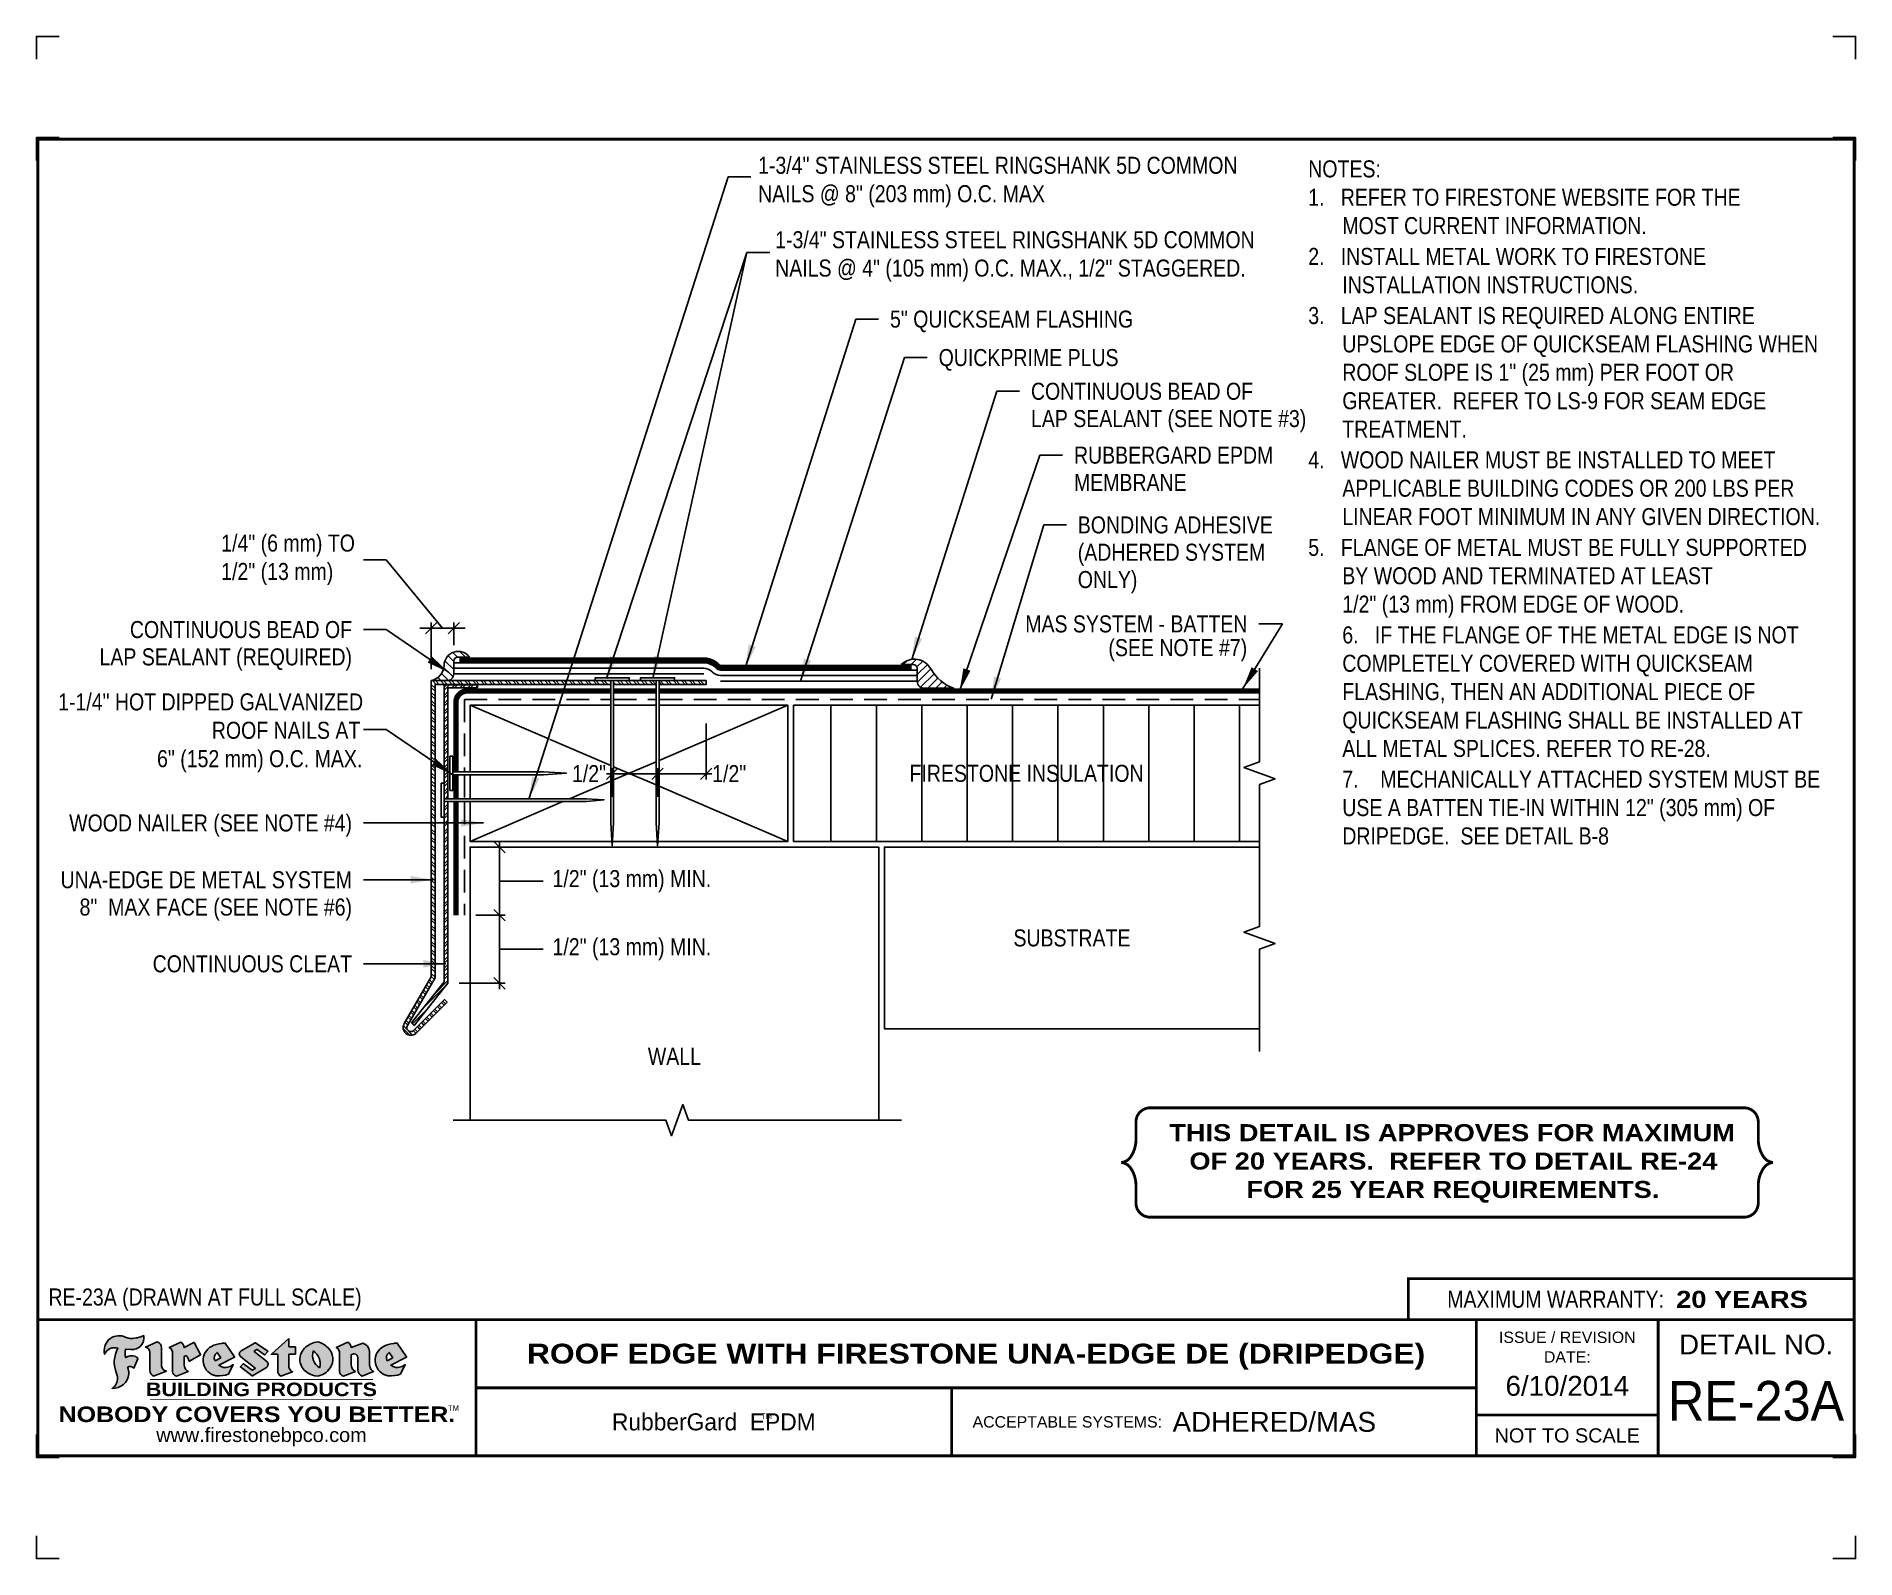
# Model space of a CAD drawing. Header units: inches. Extents: x 165.4 to 185.5, y -31.6 to -14.8.
import ezdxf
from ezdxf.enums import TextEntityAlignment as Align

# ---------------------------------------------------------------- set-up
doc = ezdxf.new("R2010")
doc.units = ezdxf.units.IN
doc.header["$MEASUREMENT"] = 0
doc.linetypes.add('HIDDEN', pattern=[0.375, 0.25, -0.125])
doc.layers.get('0').update_dxf_attribs({"linetype": 'CONTINUOUS'})
doc.layers.get('DEFPOINTS').update_dxf_attribs({"linetype": 'CONTINUOUS'})
for name, color, linetype in [('FSBP-ACCESSORY-FIRESTONE', 7, 'CONTINUOUS'), ('FSBP-ACCESSORY-OTHER', 7, 'CONTINUOUS'), ('FSBP-ADHESIVE', 1, 'HIDDEN'), ('FSBP-ANNO-NOTE', 7, 'CONTINUOUS'), ('FSBP-INSULATION', 7, 'CONTINUOUS'), ('FSBP-MEMBRANE', 7, 'CONTINUOUS'), ('FSBP-SEALANTS', 1, 'CONTINUOUS'), ('FSBP-SUBSTRATE-GENERIC', 9, 'CONTINUOUS'), ('FSBP-TTLB', 7, 'CONTINUOUS'), ('FSBP-TTLB-BORDER', 7, 'CONTINUOUS'), ('FSBP-TTLB-TEXT', 7, 'CONTINUOUS'), ('FSBP-WALL-CURB', 9, 'CONTINUOUS'), ('FSBP-WOOD', 7, 'CONTINUOUS')]:
    doc.layers.add(name, color=color, linetype=linetype)
doc.styles.add('FSBP_ARIAL', font='arial.ttf')
doc.styles.add('FSBP_ARIAL_BOLD', font='')
doc.styles.add('FSBP_ARIAL_NAR', font='ARIALN.TTF')
doc.styles.add('FSBP_BANKGOTHIC', font='bgothm.ttf')
doc.styles.get('FSBP_ARIAL_BOLD').set_extended_font_data('Arial Black')
doc.linetypes.add('ZIGZAG', pattern='A,0.0001,-0.2,[131,ltypeshp.shx,S=0.2,R=0,X=-0.2,Y=0],-0.4,[131,ltypeshp.shx,S=0.2,R=180,X=0.2,Y=0],-0.2', length=0.8001)
doc.dimstyles.new('FSBP-DIM', dxfattribs={"dimtxt": 0.1875, "dimasz": 0.125, "dimexe": 0.0625, "dimexo": 0.125, "dimgap": 0.125, "dimtad": 0, "dimdec": 0, "dimzin": 1, "dimdsep": 46, "dimlunit": 4, "dimtxsty": 'FSBP_ARIAL_NAR', "dimblk": 'OBLIQUE', "dimcen": 0.09375, "dimdle": 0.0625, "dimclrd": 256, "dimclre": 256, "dimclrt": 256, "dimadec": 0, "dimazin": 0, "dimtfac": 1, "dimtdec": 0, "dimtmove": 1, "dimatfit": 3, "dimfxl": 1, "dimtolj": 1, "dimtzin": 0, "dimlwd": -1, "dimlwe": -1, "dimarcsym": 0})
doc.dimstyles.new('FSBP-LEADER', dxfattribs={"dimtxt": 0.1875, "dimasz": 0.25, "dimexe": 0.0625, "dimexo": 0.125, "dimgap": 0.125, "dimtad": 0, "dimtih": 1, "dimtoh": 1, "dimdec": 4, "dimzin": 0, "dimdsep": 46, "dimlunit": 4, "dimtxsty": 'FSBP_ARIAL_NAR', "dimcen": 0.09375, "dimclrd": 256, "dimclre": 256, "dimclrt": 256, "dimadec": 0, "dimazin": 0, "dimtfac": 1, "dimtdec": 4, "dimtofl": 0, "dimtmove": 0, "dimatfit": 3, "dimfxl": 1, "dimtolj": 1, "dimtzin": 0, "dimlwd": -1, "dimlwe": -1, "dimarcsym": 0})

msp = doc.modelspace()

# ---------------------------------------------------------------- texts
at = {"layer": 'DEFPOINTS', "style": 'FSBP_ARIAL_NAR'}
msp.add_text('RE-23A (DRAWN AT FULL SCALE)', height=0.1875, dxfattribs=at).set_placement((165.5798584845293, -28.71570450356551), align=Align.MIDDLE_LEFT)
at = {"layer": 'FSBP-ANNO-NOTE', "style": 'FSBP_ARIAL_NAR'}
for s, p in [('5" QUICKSEAM FLASHING', (174.8460706866616, -17.94751698525045)), ('QUICKPRIME PLUS', (175.3816536056368, -18.37157699651322)), ('CONTINUOUS BEAD OF', (176.3982120123407, -18.74258118730669)), ('LAP SEALANT (SEE NOTE #3)', (176.3982120123407, -19.04336243730669)), ('RUBBERGARD EPDM', (176.8715852959859, -19.44600795804689)), ('MEMBRANE', (176.8715852959859, -19.74678920804689)), ('BONDING ADHESIVE', (176.9138579122217, -20.21407951750578)), ('(ADHERED SYSTEM', (176.9138579122217, -20.51486076750578)), ('ONLY)', (176.9138579122217, -20.81564201750578))]:
    msp.add_text(s, height=0.1875, dxfattribs=at).set_placement(p, align=Align.MIDDLE_LEFT)
for s, p in [('MAS SYSTEM - BATTEN', (178.7812987881438, -21.304139904306)), ('CONTINUOUS BEAD OF', (168.9225769036597, -21.36640194898103)), ('LAP SEALANT (REQUIRED)', (168.9225769036597, -21.66718319898103)), ('(SEE NOTE #7)', (178.7788369673556, -21.56540716883456)), ('WOOD NAILER (SEE NOTE #4)', (168.9225769036595, -23.49615590781928)), ('UNA-EDGE DE METAL SYSTEM', (168.9225769036595, -24.12115590781928)), ('8"  MAX FACE (SEE NOTE #6)', (168.9225769036595, -24.42193715781928)), ('CONTINUOUS CLEAT', (168.9225769036595, -25.04693715781928))]:
    msp.add_text(s, height=0.1875, dxfattribs=at).set_placement(p, align=Align.MIDDLE_RIGHT)
for s, p in [('FIRESTONE INSULATION', (176.349686464355, -22.9493598317245)), ('SUBSTRATE', (176.849686464355, -24.7618598317245)), ('WALL', (172.4724862255654, -26.06576715130654))]:
    msp.add_text(s, height=0.1875, dxfattribs=at).set_placement(p, align=Align.MIDDLE_CENTER)
at = {"layer": 'FSBP-ANNO-NOTE', "char_height": 0.1875, "attachment_point": 1}
for s, width, gutter_width, heights, insert, style in [('1-3/4" STAINLESS STEEL RINGSHANK 5D COMMON \\PNAILS @ 8" (203 mm) O.C. MAX', 5.306775921836987, 5, [0.7330617860461643], (173.3936772524286, -16.16060127666085), 'FSBP_ARIAL_NAR'), ('\\A1;\\pi-0.375,l0.375,t0.1875,0.375;NOTES:\\P1.   REFER TO FIRESTONE WEBSITE FOR THE                MOST CURRENT INFORMATION.\\P{\\H0.083333x;\\P\\pt0.375;}2.   INSTALL METAL WORK TO FIRESTONE INSTALLATION INSTRUCTIONS.\\P{\\H0.083333x; \\P\\ptz;}3.   LAP SEALANT IS REQUIRED ALONG ENTIRE UPSLOPE EDGE OF QUICKSEAM FLASHING WHEN ROOF SLOPE IS 1" (25 mm) PER FOOT OR GREATER.  REFER TO LS-9 FOR SEAM EDGE TREATMENT.{\\H0.083333x;\\P\\P}4.   WOOD NAILER MUST BE INSTALLED TO MEET APPLICABLE BUILDING CODES OR 200 LBS PER LINEAR FOOT MINIMUM IN ANY GIVEN DIRECTION.\\P\\pt0.375;{\\H0.083333x;\\P\\ptz;}5.   FLANGE OF METAL MUST BE FULLY SUPPORTED \\P\\pi0,t0.375;BY WOOD AND TERMINATED AT LEAST \\P1/2" (13 mm) FROM EDGE OF WOOD.{\\H0.083333x; \\P\\P\\pi-0.375,tz;}6.   IF THE FLANGE OF THE METAL EDGE IS NOT COMPLETELY COVERED WITH QUICKSEAM FLASHING, THEN AN ADDITIONAL PIECE OF QUICKSEAM FLASHING SHALL BE INSTALLED AT ALL METAL SPLICES. REFER TO RE-28.{\\H0.083333x;\\P\\pi0;\\P\\pi-0.375;}7.    MECHANICALLY ATTACHED SYSTEM MUST BE USE A BATTEN TIE-IN WITHIN 12" (305 mm) OF DRIPEDGE.  SEE DETAIL B-8', 5.796232403861737, 23.08110225731588, [8.65452463927285], (179.4514469246457, -16.20007950356557), 'FSBP_ARIAL_NAR'), ('\\A1;1-3/4" STAINLESS STEEL RINGSHANK 5D COMMON \\PNAILS @ 4" (105 mm) O.C. MAX., 1/2" STAGGERED.', 5.306775921836987, 5, [0.7330617860461643], (173.5819818290406, -16.97979470318352), 'FSBP_ARIAL_NAR'), ('\\pi0.32236;1-1/4" HOT DIPPED GALVANIZED\\P\\pi1.9551; ROOF NAILS AT \\P\\pi1.4115;6" (152 mm) O.C. MAX.', 3.646072356534262, 5, [0.948871996362989], (165.3641655138147, -22.06920006848843), 'FSBP_ARIAL_NAR'), ('\\pi0.11302;THIS DETAIL IS APPROVES FOR MAXIMUM \\P\\pi0.33499;OF 20 YEARS.  REFER TO DETAIL RE-24 \\P\\pi0.96272;FOR 25 YEAR REQUIREMENTS.', 6.343074615461148, 5, [0.9127548368072809], (177.8074447417957, -26.8126006644965), 'FSBP_ARIAL_BOLD')]:
    msp.add_mtext_dynamic_manual_height_columns(s, width=width, gutter_width=gutter_width, heights=heights, dxfattribs=dict(at, insert=insert, style=style))

# ---------------------------------------------------------------- blocks, each defined once
blk = doc.blocks.new('TTLB-EPDM_1')
at = {"layer": 'FSBP-TTLB-TEXT'}
h = blk.add_hatch(color=1, dxfattribs=at)
edge = h.paths.add_edge_path()
edge.add_arc((1.037309769669573, -0.1982514792917306), 0.1319107607348553, 264.0410451462098, 370.3106169565175)
edge.add_arc((1.027551646585694, 0.1214293576525799), 0.3273056962876235, 270.05058356628535, 295.23459397187514, ccw=False)
edge.add_arc((1.022801957313345, -0.06680179986895154), 0.1391656561713503, 249.3281275763668, 272.0749124149863, ccw=False)
edge.add_line((0.9736743133014443, -0.1970076156048179), (0.9474927838574558, -0.1852745150568325))
edge.add_arc((0.8939498971398288, -0.3394262635682071), 0.1631857907024099, 70.84590087378872, 194.3325259843273)
edge.add_arc((0.8444260109029493, -0.4259936440910768), 0.1179914261095279, 70.96950098067128, 156.9641407594482, ccw=False)
edge.add_arc((1.153141409296894, -0.4684497516079468), 0.3110405457095052, 150.3231137483159, 203.2084295854517)
edge.add_arc((0.7562495500622943, -0.6412608153899899), 0.1218587156617311, 0.8849157075190988, 24.34668939894999, ccw=False)
edge.add_arc((0.7493781665697374, -0.6475258110744375), 0.1289731377238325, -58.36655102076742, 3.6216782311386737, ccw=False)
edge.add_arc((0.8256699029544474, -0.5792158350996106), 0.1783301886510354, 267.2205474105585, 354.1381621173521)
edge.add_arc((0.7903121048625305, -0.6011409294291745), 0.212787892960859, 0.9996158580669322, 21.00503380861244)
edge.add_arc((1.01880712263941, -0.5666691048185161), 0.05136395668415847, 40.82117713173261, 125.52727787225791, ccw=False)
edge.add_line((1.057676976260041, -0.5330924682126437), (1.102776947655911, -0.4308018311949837))
edge.add_arc((1.040858222524664, -0.4699705673995949), 0.07326744446031509, 32.31675181867256, 66.31481236598174)
edge.add_arc((1.032262518825329, -0.5063316993097662), 0.1102246948011782, 69.8179132332389, 125.254734720681)
edge.add_arc((1.127708877207287, -0.368959353531244), 0.1659710644737306, 164.1569669952081, 196.5811013160487, ccw=False)
edge.add_line((0.9680425188342383, -0.3236487780942383), (1.023615334387159, -0.3294494641845773))
h = blk.add_hatch(color=1, dxfattribs=at)
edge = h.paths.add_edge_path()
edge.add_line((1.275239419159561, -0.6223407783464694), (1.415345367376062, -0.5660418822574371))
edge.add_arc((1.421019305783958, -0.5090099247487757), 0.05731350411836949, 181.9717871001989, 264.31851000495806, ccw=False)
edge.add_line((1.363739737527226, -0.5109819325197265), (1.363412352251203, -0.3102363679013962))
edge.add_arc((1.294263659668751, -0.3103491388303989), 0.06914878453844908, 0.0934405599591014, 72.42834396969012)
edge.add_line((1.315139561173908, -0.2444268274366692), (1.186839444240604, -0.3024209471341379))
edge.add_arc((1.175246268095289, -0.3585110609420917), 0.05727567197445628, -0.017399788185912257, 78.322067691347, ccw=False)
edge.add_line((1.232521937428658, -0.3585284546236807), (1.232574268422297, -0.555126496687123))
edge.add_arc((1.305699496415486, -0.5558575689677219), 0.07312888236350451, 179.4272023230205, 245.3845503102953)
h = blk.add_hatch(color=1, dxfattribs=at)
edge = h.paths.add_edge_path()
edge.add_line((1.792026821926584, -0.3839679064720229), (1.722158956877934, -0.2518542302253621))
edge.add_arc((1.720119655279638, -0.2529327078887852), 0.002306916790721817, 27.87197133405656, 117.3766794470751)
edge.add_line((1.719058846382097, -0.250884159729182), (1.610638460368705, -0.3070279753467702))
edge.add_arc((1.547088841662962, -0.3061026658494403), 0.06355635479880145, 359.165808011073, 425.8793658831422)
edge.add_line((1.573061729235633, -0.2480956029480268), (1.446879247402876, -0.3051325108639702))
edge.add_arc((1.407812067100189, -0.370357133046621), 0.07602957263902092, -3.441403975725109, 59.07992244284969, ccw=False)
edge.add_line((1.483704536400296, -0.3749210150788969), (1.483704536400296, -0.5723838140635706))
edge.add_arc((1.54053746518044, -0.568254406115083), 0.05698275005415228, 184.1557352478595, 255.3066498366543)
edge.add_line((1.526084036778343, -0.6233736605654059), (1.657291340682093, -0.570650514527486))
edge.add_arc((1.688298576827198, -0.5021390388423987), 0.0752015358480571, 207.5160880841914, 245.649226723163, ccw=False)
edge.add_arc((1.721050197024907, -0.4914488168456328), 0.1093332836229113, 179.4823365255141, 204.5537900001094, ccw=False)
edge.add_line((1.611721375809452, -0.4904610114968335), (1.611721375809452, -0.4126404716788983))
edge.add_arc((1.628589765097195, -0.414159299036043), 0.01693662875851176, 28.356188110622725, 174.8549701683585, ccw=False)
edge.add_arc((1.627340435522395, -0.4197189881350504), 0.02111886817708033, 22.216893572439517, 40.10213956426492, ccw=False)
edge.add_line((1.646891420738257, -0.4117336534413738), (1.666638796144639, -0.4549750258192233))
edge.add_arc((1.668737246926742, -0.4540167099035481), 0.002306916790685496, 204.545128184284, 299.6323508190091)
edge.add_line((1.669877862091766, -0.4560219186518992), (1.791128135493295, -0.3870515928837648))
edge.add_line((1.791128135493295, -0.3870515928837648), (1.792026821926584, -0.3839679064720229))
h = blk.add_hatch(color=1, dxfattribs=at)
h.paths.add_polyline_path([(2.063388732080512, -0.2583237030618903, 0.02524281661523788), (2.025024361750752, -0.2610532129309178, 0.1213611957758757), (1.901773912052249, -0.3008158885520373, 0.6151668103976068), (1.93274136141747, -0.6099060679591872, 0.05306812109568645), (1.967936229862175, -0.617865745600497, 0.1150932231766138), (2.099126721549737, -0.5994933789882708), (2.151195569562105, -0.4944891916583316, -0.08755405562188731), (2.104230609512001, -0.5187113292177372, -0.265591761123442), (1.992692314386659, -0.5010701623316862), (2.165347897647223, -0.4141184325909109, 0.4518949533370738), (2.166222728871162, -0.4107679608846269)])
h.paths.add_polyline_path([(2.014217313945437, -0.4188965037300676), (1.951113654018855, -0.4515330109460507, -0.3720533890450154), (1.973177450672722, -0.3607130665457561)], flags=16)
h = blk.add_hatch(color=1, dxfattribs=at)
edge = h.paths.add_edge_path()
edge.add_arc((2.260407392426802, -0.3775796671688782), 0.04152450223225729, 123.20805433950699, 232.2027298779723, ccw=False)
edge.add_line((2.237665217914071, -0.3428366421988329), (2.393535971665983, -0.2540943745380986))
edge.add_arc((2.394677353533142, -0.2560991469722482), 0.002306916790741334, 55.64644466176611, 119.65426054492559, ccw=False)
edge.add_line((2.395979141996861, -0.2541946229174954), (2.531809646140459, -0.3470380726374032))
edge.add_arc((2.530468902927946, -0.3489153772789875), 0.002306916790700397, -42.731101238422525, 54.4661353739603, ccw=False)
edge.add_line((2.532163440279987, -0.3504807552658491), (2.498457913851155, -0.3869673252714421))
edge.add_arc((2.496763376499139, -0.3854019472845934), 0.002306916790672934, 233.7527076894875, 317.26889876138785, ccw=False)
edge.add_line((2.495399362263356, -0.38726241234572), (2.413849913492982, -0.3274738082119626))
edge.add_arc((2.412485899257181, -0.3293342732731342), 0.002306916790720064, 53.75270768979358, 124.4135619297835)
edge.add_line((2.41118211687575, -0.3274311136421062), (2.382933981293377, -0.346782838468144))
edge.add_arc((2.38423776367478, -0.3486859980991606), 0.002306916790694898, 124.4135619293799, 231.8459020253626)
edge.add_line((2.382812599816248, -0.3505000469010184), (2.519899969301207, -0.4581994452042721))
edge.add_arc((2.494247019847682, -0.4908523236374461), 0.04152450223225742, -55.21225898295222, 51.84590202520428, ccw=False)
edge.add_line((2.517938320565804, -0.5249552055672808), (2.364434947484597, -0.6179520922513717))
edge.add_arc((2.36323960192349, -0.6159790200102006), 0.002306916790726996, 233.2955624372927, 301.20872157023314, ccw=False)
edge.add_line((2.361860787187538, -0.6178285429225383), (2.231266621301074, -0.5204709167214361))
edge.add_arc((2.232647938930649, -0.5186232623475259), 0.002306916790697672, 135.5134179846393, 233.21798691998708, ccw=False)
edge.add_line((2.231002150870836, -0.5170067083764565), (2.262839375599356, -0.4845937328397696))
edge.add_arc((2.264485163659225, -0.4862102868108537), 0.002306916790748497, 53.0352839999411, 135.513417985369, ccw=False)
edge.add_line((2.265872365996302, -0.4843670465239001), (2.361834678328762, -0.5565872257804898))
edge.add_arc((2.363221880665761, -0.5547439854936304), 0.002306916790627066, 233.0352840000685, 302.2362632414394)
edge.add_line((2.36445241715569, -0.5566953042850713), (2.39428499383348, -0.5378823484768844))
edge.add_arc((2.393054457343549, -0.5359310296853765), 0.002306916790685166, 302.2362632406177, 412.2027298768422)
edge.add_line((2.394468296066179, -0.5341081404551886), (2.234958295420142, -0.4103916733127022))
h = blk.add_hatch(color=1, dxfattribs=at)
edge = h.paths.add_edge_path()
edge.add_line((2.763460561272041, -0.2072496393923444), (2.763460561272041, -0.2969520779963801))
edge.add_arc((2.765767478062699, -0.2969520779963943), 0.00230691679065842, 179.9999999996471, 269.9999999996471)
edge.add_line((2.765767478062685, -0.2992589947870528), (2.835417693520355, -0.2992589947870528))
edge.add_arc((2.835417693520355, -0.3015659115777538), 0.002306916790701052, 0, 90, ccw=False)
edge.add_line((2.837724610311056, -0.3015659115777538), (2.837724610311056, -0.3790761307453892))
edge.add_arc((2.83541769352037, -0.3790761307453749), 0.002306916790686842, 269.99999999964706, 359.99999999964706, ccw=False)
edge.add_line((2.835417693520355, -0.3813830475360618), (2.765767478062685, -0.3813830475360618))
edge.add_arc((2.765767478062699, -0.3836899643267202), 0.00230691679065842, 90.00000000035294, 180.0000000003529)
edge.add_line((2.763460561272041, -0.3836899643267344), (2.763460561272041, -0.5033995910642801))
edge.add_arc((2.836735953378943, -0.5071368822038516), 0.07337063740681413, 177.0802527808789, 245.3249543133826)
edge.add_line((2.806105814540615, -0.5738080530967267), (2.674529557384915, -0.6226036013049594))
edge.add_arc((2.708610405062069, -0.564298408791804), 0.06753517344606039, 177.0345319916277, 239.6926428024901, ccw=False)
edge.add_line((2.641165668230087, -0.560804539009709), (2.641165668230087, -0.3836899643267344))
edge.add_arc((2.638858751439429, -0.3836899643267202), 0.00230691679065842, 359.9999999996471, 449.999999999647)
edge.add_line((2.638858751439443, -0.3813830475360618), (2.572857950769389, -0.3813830475360618))
edge.add_line((2.572857950769389, -0.3813830475360618), (2.763460561272041, -0.2072496393923444))
h = blk.add_hatch(color=1, dxfattribs=at)
edge = h.paths.add_edge_path(flags=16)
edge.add_arc((2.940363509127394, -0.4847985213681437), 0.1684614578629418, 344.5558804047865, 417.0140046669545)
edge.add_arc((3.194458079644619, -0.3883534532477785), 0.1684614578629414, 164.5558804047864, 237.0140046669546)
edge = h.paths.add_edge_path()
edge.add_arc((3.069375116502199, -0.4399344555144872), 0.1828726885096673, 136.0914512150047, 191.213418978326)
edge.add_arc((3.064939550433406, -0.4318234379590333), 0.1803148804748503, 194.0167254156723, 240.6663730831859)
edge.add_arc((3.098047041778981, -0.3845058757092554), 0.2378525180183701, 239.2975390661776, 264.2889872773176)
edge.add_arc((3.04884478212623, -0.4190232383793012), 0.203760689247156, 277.1986764832036, 326.503572961274)
edge.add_arc((3.077739326803546, -0.4341046616465112), 0.171374865791709, 325.3768876809902, 406.3828327799087)
edge.add_arc((3.011839488065919, -0.4896144380417797), 0.2571945645850002, 44.28462553519766, 73.82901434867304)
edge.add_arc((3.117152499586992, -0.4983433120546693), 0.2579560664039132, 97.50292863483666, 134.1039137579027)
h = blk.add_hatch(color=1, dxfattribs=at)
edge = h.paths.add_edge_path()
edge.add_line((3.322690228557462, -0.5721896537377091), (3.322690228557462, -0.3749210150788969))
edge.add_arc((3.246797759257384, -0.3703571330465745), 0.076029572638996, 356.5585960242387, 419.0799224428129)
edge.add_line((3.285864939560099, -0.3051325108639702), (3.412047421392799, -0.2480956029480268))
edge.add_arc((3.386074533820159, -0.3061026658494941), 0.06355635479883807, 0.3962622833877276, 65.87936588318718, ccw=False)
edge.add_line((3.449629368605429, -0.3056631084210863), (3.580526418688805, -0.2593848434574539))
edge.add_arc((3.555744121700958, -0.3530904070730321), 0.09692726601172152, 2.366977007666776, 75.18615851992018, ccw=False)
edge.add_line((3.652588689330287, -0.3490873311063041), (3.652588689330287, -0.4883770011386872))
edge.add_arc((3.761877549389556, -0.4914934052703811), 0.1093332836229047, 178.3666365323574, 204.5537900000422)
edge.add_arc((3.729125929191727, -0.5021836272670953), 0.07520153584796169, 207.5160880841711, 245.2240541443093)
edge.add_line((3.697611150971852, -0.5704631245385627), (3.572585913552643, -0.6207021253773775))
edge.add_arc((3.59534718600759, -0.5526356419907701), 0.07177131519198746, 180.3328587115751, 251.51018566665869, ccw=False)
edge.add_line((3.523577081955409, -0.5530525936986663), (3.523577081955409, -0.4153032515383615))
edge.add_arc((3.486319529276879, -0.4148773504126441), 0.0372599868942854, 359.3450650296066, 449.0500281941028)
edge.add_arc((3.482769874121713, -0.4419622099033496), 0.06447454900600783, 86.29402372314017, 119.8211331593848)
edge.add_line((3.450707067966732, -0.3860252459975726), (3.450707067966732, -0.4904610114968335))
edge.add_arc((3.560035889182251, -0.491448816845647), 0.1093332836229751, 179.4823365255069, 204.5537900001023)
edge.add_arc((3.527284268984408, -0.5021390388424952), 0.07520153584796385, 207.5160880841699, 245.6492267231416)
edge.add_line((3.496277032839316, -0.570650514527486), (3.365069728935509, -0.6233736605654059))
edge.add_arc((3.37950248606194, -0.5682868177318081), 0.05694615642555727, 183.9298782390169, 255.318496325343, ccw=False)
h = blk.add_hatch(color=1, dxfattribs=at)
h.paths.add_polyline_path([(3.957695472291277, -0.2583237030618903, 0.02524281661523822), (3.919331101961575, -0.2610532129309178, 0.1085638477195505), (3.807890832595604, -0.2939221658134414, 0.6425897848490651), (3.827048101628293, -0.6099060679591872, 0.05306812109569052), (3.862242970072884, -0.617865745600497, 0.1150932231766133), (3.993433461760503, -0.5994933789882708), (4.045502309772871, -0.4944891916583316, -0.08755405562189084), (3.998537349722767, -0.5187113292177372, -0.2655917611234366), (3.886999054597368, -0.5010701623316862), (4.059654637857989, -0.4141184325909109, 0.4518949533370731), (4.060529469081928, -0.4107679608846269)])
h.paths.add_polyline_path([(3.90852405415626, -0.4188965037300676), (3.845420394229677, -0.4515330109460507, -0.3720533890450147), (3.867484190883488, -0.3607130665457561)], flags=16)
at = {"layer": 'DEFPOINTS', "linetype": 'Continuous', "ltscale": 1.75}
for points in [[(-0.015625, 13.88083333333333), (-0.015625, 14.13083333333333), (0.234375, 14.13083333333333)], [(20.01562500000003, 13.88083333333333), (20.01562500000003, 14.13083333333333), (19.76562500000003, 14.13083333333333)], [(-0.015625, -2.380833333333342), (-0.015625, -2.630833333333342), (0.234375, -2.630833333333342)], [(20.01562500000003, -2.380833333333342), (20.01562500000003, -2.630833333333342), (19.76562500000003, -2.630833333333342)]]:
    blk.add_lwpolyline(points, dxfattribs=at)
at = {"layer": 'DEFPOINTS', "color": 1}
for points in [[(0.234375, 13.015625), (-0.015625, 13.015625), (-0.015625, 12.765625)], [(20.015625, 12.765625), (20.015625, 13.015625), (19.765625, 13.015625)], [(0.234375, -1.515625), (-0.015625, -1.515625), (-0.015625, -1.265625)], [(20.015625, -1.265625), (20.015625, -1.515625), (19.765625, -1.515625)]]:
    blk.add_lwpolyline(points, dxfattribs=at)
at = {"layer": 'FSBP-TTLB', "const_width": 0.03125}
blk.add_lwpolyline([(15.09028770518938, 0), (20, 0), (20, 0.4512598240669945), (15.09028770518938, 0.4512598240669945)], close=True, dxfattribs=at)
for points in [[(0, 0), (0, -1.5), (20, -1.5), (20, 0), (0, 0)], [(4.825208527206769, 0), (4.825208527206769, -0.75)], [(15.84028770518938, 0), (15.84028770518938, -1.5)], [(17.84110496735593, 0), (17.84110496735593, -1.5)], [(20, 0), (20, -1.5)], [(4.825208527206769, -0.75), (15.84028770518938, -0.75)], [(4.825208527206769, -0.75), (4.825208527206769, -1.5)], [(15.84028770518938, -1.048740175933006), (17.84110496735593, -1.048740175933006)]]:
    blk.add_lwpolyline(points, dxfattribs=at)
at = {"layer": 'FSBP-TTLB-BORDER', "const_width": 0.03125}
blk.add_lwpolyline([(20, 0), (20, 13), (0, 13), (0, 0)], dxfattribs=at)
at = {"layer": 'FSBP-TTLB-TEXT', "color": 1}
blk.add_line((0.7358432058323388, -0.379822754145593), (0.7358432058323388, -0.379822754145593), dxfattribs=at)
for points in [[(1.023615323725323, -0.3294494630716969, 0.5000510906601082), (1.167090420776901, -0.1746414942047778, -0.1103304102359608), (1.027840608309816, -0.2058762110801382, -0.09957876667165425), (0.9736743133014443, -0.1970076156048179), (0.9474927838574558, -0.1852745150568325, 0.5978159689075124), (0.7358432058323388, -0.379822754145593, -0.3938834584182213), (0.8828996422548698, -0.3144510229727047, 0.2349406564350952), (0.86727108227484, -0.5910237178633082, -0.1027304183841549), (0.8780937320133262, -0.6393788197974146, -0.2772692352614086), (0.8170223912655956, -0.7573362346216896, 0.3985429150902959), (1.003067614090241, -0.5974286950643517, 0.0875124847930418), (0.9889600163401155, -0.5248671157293501, -0.3874031597924062), (1.057676976260041, -0.5330924682126437), (1.102776947655911, -0.4308018311949837, 0.1494423498871741), (1.07029056398062, -0.4028746979725923, 0.2467195073738216), (0.9686394281704906, -0.4163228904100862, -0.1424285161541127), (0.9680425188342383, -0.3236487780942383), (1.023615334387159, -0.3294494641845773)], [(2.166222728871162, -0.4107679608846269), (2.063388732080512, -0.2583237030618903, 0.02524281661523788), (2.025024361750752, -0.2610532129309178, 0.1085638477195265), (1.913584092384895, -0.2939221658134414, 0.6425897848491228), (1.93274136141747, -0.6099060679591872, 0.05306812109568648), (1.967936229862175, -0.617865745600497, 0.1150932231766137), (2.099126721549737, -0.5994933789882708), (2.151195569562105, -0.4944891916583316, -0.0875540556218873), (2.104230609512001, -0.5187113292177372, -0.2655917611234418), (1.992692314386659, -0.5010701623316862), (2.165347897647223, -0.4141184325909109)], [(2.763460561272041, -0.2072496393923444), (2.763460561272041, -0.2969520779963801, 0.4142135623730958), (2.765767478062685, -0.2992589947870528), (2.835417693520355, -0.2992589947870528, -0.414213562373095), (2.837724610311056, -0.3015659115777538), (2.837724610311056, -0.3790761307453892, -0.4142135623730938), (2.835417693520355, -0.3813830475360618), (2.765767478062685, -0.3813830475360618, 0.4142135623730958), (2.763460561272041, -0.3836899643267344), (2.763460561272041, -0.5033995910642801, 0.3068985753588853), (2.806105814540615, -0.5738080530967267), (2.674529557384915, -0.6226036013049594, -0.2804194150632976), (2.641165668230087, -0.560804539009709), (2.641165668230087, -0.3836899643267344, 0.414213562373095), (2.638858751439443, -0.3813830475360618), (2.572857950769389, -0.3813830475360618), (2.763460561272041, -0.2072496393923444)], [(4.060529469081928, -0.4107679608846269), (3.957695472291277, -0.2583237030618903, 0.02524281661523788), (3.919331101961575, -0.2610532129309178, 0.1085638477195265), (3.807890832595604, -0.2939221658134414, 0.6425897848491228), (3.827048101628293, -0.6099060679591872, 0.05306812109568648), (3.862242970072884, -0.617865745600497, 0.1150932231766137), (3.993433461760503, -0.5994933789882708), (4.045502309772871, -0.4944891916583316, -0.0875540556218873), (3.998537349722767, -0.5187113292177372, -0.2655917611234418), (3.886999054597368, -0.5010701623316862), (4.059654637857989, -0.4141184325909109)], [(4.059654637857989, -0.4141184325909109, 0.4518949533370731), (4.060529469081928, -0.4107679608846269, 0.4518949533370731)]]:
    blk.add_lwpolyline(points, format="xyb", dxfattribs=at)
for points in [[(1.275239419159561, -0.6223407783464694), (1.415345367376062, -0.5660418822574371, -0.3756100036733062), (1.363739737527226, -0.5109819325197265), (1.363412352251203, -0.3102363679013962, 0.3265360292958048), (1.315139561173908, -0.2444268274366692), (1.186839444240604, -0.3024209471341379, -0.3557863980845349), (1.232521937428658, -0.3585284546236807), (1.232574268422297, -0.555126496687123, 0.2960110723418457)], [(1.792026821926584, -0.3839679064720229), (1.722158956877934, -0.2518542302253621, 0.4116839150163434), (1.719058846382097, -0.250884159729182), (1.610638460368705, -0.3070279753467702, 0.2996033003794034), (1.573061729235633, -0.2480956029480268), (1.446879247402876, -0.3051325108639702, -0.2797757560995365), (1.483704536400296, -0.3749210150788969), (1.483704536400296, -0.5723838140635706, 0.320828638474519), (1.526084036778343, -0.6233736605654059), (1.657291340682093, -0.570650514527486, -0.1679398621276611), (1.621603752698661, -0.5368819723450571, -0.1098333365370753), (1.611721375809452, -0.4904610114968335), (1.611721375809452, -0.4126404716788983, -0.743334502655012), (1.64349420176768, -0.4061152228778298, -0.07819791644735608), (1.646891420738257, -0.4117336534413738), (1.666638796144639, -0.4549750258192233, 0.4404648714563479), (1.669877862091766, -0.4560219186518992), (1.791128135493295, -0.3870515928837648)], [(1.951113654018855, -0.4515330109460507), (2.014217313945437, -0.4188965037300676), (1.973177450672722, -0.3607130665457561, 0.3720533890450154)], [(2.234958295420142, -0.4103916733127022, -0.5150044486718882), (2.237665217914071, -0.3428366421988329), (2.393535971665983, -0.2540943745380986, -0.2867822934100265), (2.395979141996861, -0.2541946229174954), (2.531809646140459, -0.3470380726374032, -0.4515027974650387), (2.532163440279987, -0.3504807552658491), (2.498457913851155, -0.3869673252714421, -0.3814439164929681), (2.495399362263356, -0.38726241234572), (2.413849913492982, -0.3274738082119626, 0.3184718635035665), (2.41118211687575, -0.3274311136421062), (2.382933981293377, -0.346782838468144, 0.5064094529656681), (2.382812599816248, -0.3505000469010184), (2.519899969301207, -0.4581994452042721, -0.5043597839115849), (2.517938320565804, -0.5249552055672808), (2.364434947484597, -0.6179520922513717, -0.3053163970316367), (2.361860787187538, -0.6178285429225383), (2.231266621301074, -0.5204709167214361, -0.4541703869768119), (2.231002150870836, -0.5170067083764565), (2.262839375599356, -0.4845937328397696, -0.3762644290664977), (2.265872365996302, -0.4843670465239001), (2.361834678328762, -0.5565872257804898, 0.3114700032088108), (2.36445241715569, -0.5566953042850713), (2.39428499383348, -0.5378823484768844, 0.520381097387146), (2.394468296066179, -0.5341081404551886)], [(2.937624918725987, -0.3131105398334029, 0.2452625673097023), (2.889993533867141, -0.4754966266250307, 0.2064059665179019), (2.976604338974084, -0.5890186876871866, 0.1094800500670344), (3.074378098474654, -0.6211778035979165, 0.2185147641853038), (3.218764944843201, -0.5314757029352819, 0.3689489483072479), (3.195959963110113, -0.3100352223135445, 0.1296305888694145), (3.0834694040758, -0.242595816912754, 0.1610736375384317)], [(3.10274193015772, -0.5296595419651595, 0.3271311138286319), (3.032079658614293, -0.3434924326507627, 0.3271311138286322)], [(3.322690228557462, -0.5721896537377091), (3.322690228557462, -0.3749210150788969, 0.2797757560995341), (3.285864939560099, -0.3051325108639702), (3.412047421392799, -0.2480956029480268, -0.2937618496109166), (3.449629368605429, -0.3056631084210863), (3.580526418688805, -0.2593848434574539, -0.3288760160581939), (3.652588689330287, -0.3490873311063041), (3.652588689330287, -0.4883770011386872, 0.114762897203527), (3.662431105063263, -0.536926560769686, 0.166032965990522), (3.697611150971852, -0.5704631245385627), (3.572585913552643, -0.6207021253773775, -0.3209557512194564), (3.523577081955409, -0.5530525936986663), (3.523577081955409, -0.4153032515383615, 0.4127061514896111), (3.48693727661589, -0.3776224848030694, 0.1473421876160361), (3.450707067966732, -0.3860252459975726), (3.450707067966732, -0.4904610114968335, 0.1098333365370753), (3.460589444855941, -0.5368819723450855, 0.1679398621276611), (3.496277032839316, -0.570650514527486), (3.365069728935509, -0.6233736605654059, -0.3219729545308964), (3.322690228557462, -0.5721896537377091, 29.1476284739)], [(3.845420394229677, -0.4515330109460507), (3.90852405415626, -0.4188965037300676), (3.867484190883488, -0.3607130665457561, 0.3720533890450154)]]:
    blk.add_lwpolyline(points, format="xyb", close=True, dxfattribs=at)
at = {"layer": 'FSBP-TTLB-TEXT'}
for points, const_width in [([(1.233926579809207, -0.6584455781731435), (3.691229482685259, -0.6584455781731577)], 0.0078125), ([(10.06152282927678, -0.75), (10.06152282927678, -1.5)], 0.03125), ([(1.233926579809207, -0.8761560960495984), (3.691229482685259, -0.8761560960495842)], 0.0078125)]:
    blk.add_lwpolyline(points, dxfattribs=dict(at, const_width=const_width))
at = {"layer": 'FSBP-TTLB-TEXT', "color": 1}
for centre, start, end in [((1.789987520328282, -0.3850463841354355), 299.6323508193319, 27.87197133380463), ((2.164310260790558, -0.412058050385383), 296.7304547840455, 34.00233684987403)]:
    blk.add_arc(centre, 0.00230691679068068, start, end, dxfattribs=at)
at = {"layer": 'FSBP-TTLB-TEXT', "style": 'FSBP_ARIAL_NAR'}
blk.add_text('MAXIMUM WARRANTY:', height=0.1875, dxfattribs=at).set_placement((17.90516569312837, 0.2256299120335257), align=Align.MIDDLE_RIGHT)
at = {"layer": 'FSBP-TTLB-TEXT'}
for s, height, style, p in [('ISSUE / REVISION', 0.125, 'FSBP_ARIAL', (16.84069633627263, -0.1938496373466023)), ('DETAIL NO.', 0.21875, 'FSBP_ARIAL', (18.92055248367797, -0.2724398367368792)), ('DATE:', 0.125, 'FSBP_ARIAL', (16.84069633627263, -0.409973105348854)), ('www.firestonebpco.com', 0.15625, 'FSBP_ARIAL', (2.462578031247233, -1.268657306740124)), ('RubberGard  EPDM', 0.1875, 'FSBP_BANKGOTHIC', (7.443365678241776, -1.125)), ('TM', 0.0625, 'FSBP_BANKGOTHIC', (8.023397742165457, -1.062518816683806)), ('NOT TO SCALE', 0.15625, 'FSBP_ARIAL', (16.84069633627263, -1.274370087966503))]:
    blk.add_text(s, height=height, dxfattribs=dict(at, style=style)).set_placement(p, align=Align.MIDDLE_CENTER)
at = {"layer": 'FSBP-TTLB-TEXT', "lineweight": 18, "style": 'FSBP_ARIAL_BOLD'}
blk.add_text('BUILDING PRODUCTS', height=0.1484375, dxfattribs=at).set_placement((2.462578031247233, -0.7673008371113639), align=Align.MIDDLE_CENTER)
at = {"layer": 'FSBP-TTLB-TEXT', "color": 1}
for s, height, style, p in [('NOBODY COVERS YOU BETTER.', 0.171875, 'FSBP_ARIAL_BOLD', (2.412604263603384, -1.041650450587369)), ('TM', 0.0625, 'FSBP_BANKGOTHIC', (4.576671173373001, -0.9725745042934193))]:
    blk.add_text(s, height=height, dxfattribs=dict(at, style=style)).set_placement(p, align=Align.MIDDLE_CENTER)
at = {"layer": 'FSBP-TTLB-TEXT', "style": 'FSBP_ARIAL'}
blk.add_text('ACCEPTABLE SYSTEMS:', height=0.125, dxfattribs=at).set_placement((10.29281281591562, -1.125), align=Align.MIDDLE_LEFT)
at = {"layer": 'FSBP-TTLB-TEXT'}
for tag, height, style, p in [('MAXIMUM_WARRANTY', 0.1875, 'FSBP_ARIAL_BOLD', (18.03987100774941, 0.2240244307510579)), ('ACCPT_SYSTEMS', 0.21875, 'FSBP_ARIAL', (12.49438170418193, -1.125))]:
    blk.add_attdef(tag, text='', height=height, dxfattribs=dict(at, style=style)).set_placement(p, align=Align.MIDDLE_LEFT)
for tag, height, style, p in [('DETAIL_DESCP_LINE_1', 0.21875, 'FSBP_ARIAL_BOLD', (10.33118450231211, -0.3736318192489421)), ('ISSUE_REV_DATE', 0.21875, 'FSBP_ARIAL', (16.84069633627263, -0.7282559425942452)), ('DETAIL_NUMBER', 0.4375, 'FSBP_ARIAL', (18.91941590748775, -0.8931630692489421))]:
    blk.add_attdef(tag, text='', height=height, dxfattribs=dict(at, style=style)).set_placement(p, align=Align.MIDDLE_CENTER)
blk = doc.blocks.new('_OBLIQUE')
at = {"color": 0, "linetype": 'ByBlock'}
blk.add_line((-0.5, -0.5), (0.5, 0.5), dxfattribs=at)
blk = doc.blocks.new('*D8')
at = {"layer": 'DEFPOINTS', "color": 0, "transparency": 16777216}
for p in [(170.1599862255654, -24.5118598317245), (170.546708087372, -24.5118598317245), (169.9779755230632, -25.2618598317245)]:
    blk.add_point(p, dxfattribs=at)
at = {"layer": 'FSBP-ANNO-NOTE', "transparency": 16777216}
for p, q in [((170.2849862255654, -24.5118598317245), (170.609208087372, -24.5118598317245)), ((170.546708087372, -25.3243598317245), (170.546708087372, -24.4493598317245)), ((170.546708087372, -24.8868598317245), (170.7760872546559, -24.88685983172453)), ((170.7760872546559, -24.88685983172453), (171.0260872546559, -24.88685983172453)), ((170.1029755230632, -25.2618598317245), (170.609208087372, -25.2618598317245))]:
    blk.add_line(p, q, dxfattribs=at)
at = {"layer": 'FSBP-ANNO-NOTE', "transparency": 16777216, "xscale": 0.125, "yscale": 0.125, "zscale": 0.125}
for p, rotation in [((170.546708087372, -24.5118598317245), 90), ((170.546708087372, -25.2618598317245), 270)]:
    blk.add_blockref('_OBLIQUE', p, dxfattribs=dict(at, rotation=rotation))
at = {"layer": 'FSBP-ANNO-NOTE', "transparency": 16777216, "insert": (172.0039820363749, -24.8868598317245), "char_height": 0.1875, "attachment_point": 5, "style": 'FSBP_ARIAL_NAR'}
blk.add_mtext('\\A1;1/2" (13 mm) MIN.', dxfattribs=at)
blk = doc.blocks.new('*D7')
at = {"layer": 'DEFPOINTS', "color": 0, "transparency": 16777216}
for p in [(170.2224862255654, -23.7618598317245), (170.1599862255654, -24.5118598317245), (170.546708087372, -24.5118598317245)]:
    blk.add_point(p, dxfattribs=at)
at = {"layer": 'FSBP-ANNO-NOTE', "transparency": 16777216}
for p, q in [((170.3474862255654, -23.7618598317245), (170.609208087372, -23.7618598317245)), ((170.546708087372, -23.6993598317245), (170.546708087372, -24.5743598317245)), ((170.546708087372, -24.1368598317245), (170.7760872546559, -24.13685983172453)), ((170.7760872546559, -24.13685983172453), (171.0260872546559, -24.13685983172453)), ((170.2849862255654, -24.5118598317245), (170.609208087372, -24.5118598317245))]:
    blk.add_line(p, q, dxfattribs=at)
at = {"layer": 'FSBP-ANNO-NOTE', "transparency": 16777216, "xscale": 0.125, "yscale": 0.125, "zscale": 0.125}
for p, rotation in [((170.546708087372, -23.7618598317245), 90), ((170.546708087372, -24.5118598317245), 270)]:
    blk.add_blockref('_OBLIQUE', p, dxfattribs=dict(at, rotation=rotation))
at = {"layer": 'FSBP-ANNO-NOTE', "transparency": 16777216, "insert": (172.0039820363749, -24.1368598317245), "char_height": 0.1875, "attachment_point": 5, "style": 'FSBP_ARIAL_NAR'}
blk.add_mtext('\\A1;1/2" (13 mm) MIN.', dxfattribs=at)
blk = doc.blocks.new('FSBP_HOT-DIPPED-NAIL')
at = {"layer": 'FSBP-ACCESSORY-OTHER'}
blk.add_lwpolyline([(0, 0.1875), (0, -0.1875), (-0.03125, -0.1875), (-0.03125000000005684, 0.1875)], close=True, dxfattribs=at)
blk.add_lwpolyline([(0, 0.015625), (1, 0.015625), (1.25, 0), (1, -0.015625), (0, -0.015625)], dxfattribs=at)
blk = doc.blocks.new('*D6')
at = {"layer": 'DEFPOINTS', "color": 0, "transparency": 16777216}
for p in [(170.043141912999, -21.35135669616904), (170.043141912999, -21.66263091160771), (169.7952418339991, -21.92883145017986)]:
    blk.add_point(p, dxfattribs=at)
at = {"layer": 'FSBP-ANNO-NOTE', "transparency": 16777216}
for p, q in [((169.2975769036597, -20.59858900542748), (169.0475769036597, -20.59858900542748)), ((169.919191873499, -21.35135669616904), (169.2975769036597, -20.59858900542748)), ((169.7952418339991, -21.35135669616904), (169.6702418339991, -21.35135669616904)), ((169.7952418339991, -21.80383145017986), (169.7952418339991, -21.28885669616904)), ((169.7952418339991, -21.35135669616904), (170.043141912999, -21.35135669616904)), ((169.7952418339991, -21.35135669616904), (170.043141912999, -21.35135669616904)), ((170.043141912999, -21.53763091160771), (170.043141912999, -21.28885669616904)), ((170.043141912999, -21.35135669616904), (170.168141912999, -21.35135669616904))]:
    blk.add_line(p, q, dxfattribs=at)
at = {"layer": 'FSBP-ANNO-NOTE', "transparency": 16777216, "xscale": 0.125, "yscale": 0.125, "zscale": 0.125}
blk.add_blockref('_OBLIQUE', (169.7952418339991, -21.35135669616904), dxfattribs=at)
at = {"layer": 'FSBP-ANNO-NOTE', "transparency": 16777216, "xscale": 0.125, "yscale": 0.125, "zscale": 0.125, "rotation": 180}
blk.add_blockref('_OBLIQUE', (170.043141912999, -21.35135669616904), dxfattribs=at)
at = {"layer": 'FSBP-ANNO-NOTE', "transparency": 16777216, "insert": (167.4820499595942, -20.59858900542748), "char_height": 0.1875, "attachment_point": 4, "style": 'FSBP_ARIAL_NAR'}
blk.add_mtext('\\A1;1/4" (6 mm) TO\\P1/2" (13 mm)', dxfattribs=at)
blk = doc.blocks.new('*D3')
at = {"layer": 'DEFPOINTS', "color": 0, "transparency": 16777216}
for p in [(172.2869702820273, -22.95403009681036), (171.7875732714267, -23.33280528998264), (172.2869702820273, -23.33282691110733)]:
    blk.add_point(p, dxfattribs=at)
at = {"layer": 'FSBP-ANNO-NOTE', "transparency": 16777216}
for p, q in [((171.7250732714267, -22.95403009681036), (172.3494702820273, -22.95403009681036)), ((171.7875732714267, -23.20780528998264), (171.7875732714267, -22.89153009681036)), ((172.2869702820273, -23.20782691110733), (172.2869702820273, -22.89153009681036))]:
    blk.add_line(p, q, dxfattribs=at)
at = {"layer": 'FSBP-ANNO-NOTE', "transparency": 16777216, "xscale": 0.125, "yscale": 0.125, "zscale": 0.125, "rotation": 180}
blk.add_blockref('_OBLIQUE', (171.7875732714267, -22.95403009681036), dxfattribs=at)
at = {"layer": 'FSBP-ANNO-NOTE', "transparency": 16777216, "xscale": 0.125, "yscale": 0.125, "zscale": 0.125}
blk.add_blockref('_OBLIQUE', (172.2869702820273, -22.95403009681036), dxfattribs=at)
at = {"layer": 'FSBP-ANNO-NOTE', "transparency": 16777216, "insert": (171.3443631991023, -22.95403009681036), "char_height": 0.1875, "attachment_point": 4, "style": 'FSBP_ARIAL_NAR'}
blk.add_mtext('\\A1;1/2"', dxfattribs=at)
blk = doc.blocks.new('*D4')
at = {"layer": 'DEFPOINTS', "color": 0, "transparency": 16777216}
for p in [(172.8219426668223, -22.27752678940487), (172.2869702820273, -22.95403009681036), (172.2869702820273, -23.33282691110733)]:
    blk.add_point(p, dxfattribs=at)
at = {"layer": 'FSBP-ANNO-NOTE', "transparency": 16777216}
for p, q in [((172.8219426668223, -22.40252678940487), (172.8219426668223, -23.01653009681036)), ((172.8844426668223, -22.95403009681036), (172.2244702820273, -22.95403009681036)), ((172.2869702820273, -23.20782691110733), (172.2869702820273, -22.89153009681036))]:
    blk.add_line(p, q, dxfattribs=at)
at = {"layer": 'FSBP-ANNO-NOTE', "transparency": 16777216, "xscale": 0.125, "yscale": 0.125, "zscale": 0.125, "rotation": 180}
blk.add_blockref('_OBLIQUE', (172.2869702820273, -22.95403009681036), dxfattribs=at)
at = {"layer": 'FSBP-ANNO-NOTE', "transparency": 16777216, "xscale": 0.125, "yscale": 0.125, "zscale": 0.125}
blk.add_blockref('_OBLIQUE', (172.8219426668223, -22.95403009681036), dxfattribs=at)
at = {"layer": 'FSBP-ANNO-NOTE', "transparency": 16777216, "insert": (172.8878311166577, -22.95403009681036), "char_height": 0.1875, "attachment_point": 4, "style": 'FSBP_ARIAL_NAR'}
blk.add_mtext('\\A1;1/2"', dxfattribs=at)

# ---------------------------------------------------------------- dimensions: what is measured, and where the dimension line sits
at = {"layer": 'FSBP-ANNO-NOTE'}
for base, p1, p2, text, picture, middle, dimtype in [((170.043141912999, -21.35135669616904), (169.7952418339991, -21.92883145017986), (170.043141912999, -21.66263091160771), '1/4" (6 mm) TO\\P1/2" (13 mm)', '*D6', (168.9225769036597, -20.59858900542748), 160), ((172.2869702820273, -22.95403009681036), (171.7875732714267, -23.33280528998264), (172.2869702820273, -23.33282691110733), '1/2"', '*D3', (171.5152363232496, -22.95403009681036), 128)]:
    dim = msp.add_linear_dim(base=base, p1=p1, p2=p2, text=text, dimstyle='FSBP-DIM', dxfattribs=at)
    dim.commit()
    dim.dimension.update_dxf_attribs({"geometry": picture, "text_midpoint": middle, "dimtype": dimtype})
dim = msp.add_linear_dim(base=(172.2869702820273, -22.95403009681036), p1=(172.8219426668223, -22.27752678940487), p2=(172.2869702820273, -23.33282691110733), angle=180, text='1/2"', dimstyle='FSBP-DIM', dxfattribs=at)
dim.commit()
dim.dimension.update_dxf_attribs({"geometry": '*D4', "text_midpoint": (173.058704240805, -22.95403009681036), "dimtype": 128})
for p1, angle, picture, middle in [((170.2224862255654, -23.7618598317245), 270, '*D7', (171.1510872546559, -24.1368598317245)), ((169.9779755230632, -25.2618598317245), 90, '*D8', (171.1510872546559, -24.8868598317245))]:
    dim = msp.add_linear_dim(base=(170.546708087372, -24.5118598317245), p1=p1, p2=(170.1599862255654, -24.5118598317245), angle=angle, text='1/2" (13 mm) MIN.', dimstyle='FSBP-DIM', override={"dimtih": 1, "dimtoh": 1}, dxfattribs=at)
    dim.commit()
    dim.dimension.update_dxf_attribs({"geometry": picture, "text_midpoint": middle, "dimtype": 160})

# ---------------------------------------------------------------- hatches: boundary and pattern name
at = {"layer": 'FSBP-ACCESSORY-FIRESTONE'}
h = msp.add_hatch(dxfattribs=at)
h.set_pattern_fill('STEEL', color=256, scale=0.5, angle=90, style=0)
h.set_pattern_definition([(135, (131.4321776164072, -9.595259308352745), (-0.04419417382415922, -0.04419417382415922), []), (135, (131.4009276164072, -9.595259308352745), (-0.04419417382415922, -0.04419417382415922), [])])
h.paths.add_polyline_path([(169.8362954020222, -21.96988661573607), (171.7719482714267, -21.96988661573607), (171.7719482714267, -21.92883304771289), (169.972644761725, -21.92883304771289, -0.04173243081395014), (169.9598276579208, -21.92883304771289), (169.795241833999, -21.92883304771289), (169.795241833999, -25.19038138041982), (169.4983792157039, -25.70456251817507, 0.8463823686111811), (169.6233975218858, -25.81543943297508), (169.9688132628663, -25.47002369199428), (169.9397840065251, -25.4409944356532), (169.5961645005403, -25.78461394163838, -0.8345828675663918), (169.5335035323904, -25.72583255313938), (169.8362954020222, -25.20138165081806)])
h.paths.add_polyline_path([(172.2713452820273, -21.92883304771289), (171.8031982714267, -21.92883304771289), (171.8031982714267, -21.96988661573607), (172.2713452820273, -21.96988661573607)])
h.paths.add_polyline_path([(172.8219426668222, -21.92883304771289), (172.3025952820273, -21.92883304771289), (172.3025952820273, -21.96988661573609), (172.8219426668223, -21.96988661573609)])
at = {"layer": 'FSBP-ACCESSORY-OTHER'}
h = msp.add_hatch(dxfattribs=at)
h.set_pattern_fill('STEEL', color=256, scale=0.5, style=0)
h.set_pattern_definition([(45, (22.00000000000034, 9.308109838457312e-13), (-0.04419417382415922, 0.04419417382415922), []), (45, (22.00000000000034, 0.03125000000093081), (-0.04419417382415922, 0.04419417382415922), [])])
h.paths.add_polyline_path([(170.305427852831, -21.97512888328763), (169.93692195504, -21.97512888328763), (169.9369219550398, -23.22988888640017), (169.9779755230632, -23.22988888640017), (169.9779755230632, -22.00780921734529), (170.3054278528311, -22.00780921734529)])
h.paths.add_polyline_path([(169.9779755230632, -23.26113888640017), (169.9369219550398, -23.26113888640018), (169.9369219550398, -23.43301388640018), (169.93692195504, -25.24485488706549), (169.5776016876331, -25.69821345125546), (169.6055066212988, -25.7261183849211), (169.6155105418604, -25.71611446435921), (169.9779755230631, -25.26185983172452)])
at = {"layer": 'FSBP-INSULATION'}
h = msp.add_hatch(dxfattribs=at)
h.set_pattern_fill('LINE', color=256, scale=4, angle=90, style=0)
h.set_pattern_definition([(90, (-62.80470508091088, -62.85020466269787), (-0.5, 3.061515884555943e-17), [])])
h.paths.add_polyline_path([(178.9143867031446, -23.6993598317245), (178.9143867031445, -23.07435983172449), (179.0861040418605, -23.0118598317245), (178.7426693644286, -22.8868598317245), (178.9143867031445, -22.8243598317245), (178.9143867031445, -22.1993598317245), (173.7849862255653, -22.1993598317245), (173.7849862255653, -23.6993598317245)])
h.paths.add_polyline_path([(175.0123420748598, -23.09481302067402), (177.6870308538502, -23.09481302067402), (177.6870308538502, -22.80377874372996), (175.0123420748598, -22.80377874372996)], flags=24)
at = {"layer": 'FSBP-SEALANTS'}
h = msp.add_hatch(dxfattribs=at)
h.set_pattern_fill('ANSI31', color=256, scale=0.5, angle=90, style=0)
h.set_pattern_definition([(135, (64.3020034582639, -17.97812636873276), (-0.04419417382415922, -0.04419417382415922), [])])
edge = h.paths.add_edge_path()
edge.add_line((170.2185816163478, -21.67120474097124), (170.0848085796657, -21.67120474097124))
edge.add_arc((170.0848085796657, -21.7128714076379), 0.04166666666666075, 90, 180.0000000000098)
edge.add_line((170.043141912999, -21.71287140763791), (170.043141912999, -21.85339129024068))
edge.add_arc((169.9662362098229, -21.85218533428779), 0.0769151578739478, 265.20632745843886, 359.1016202837642, ccw=False)
edge.add_line((169.9598085796657, -21.92883145017986), (169.7952418339991, -21.92883145017986))
edge.add_arc((169.7544245490074, -21.75059826554947), 0.1828472555374663, 282.8989115099949, 356.3174333857262)
edge.add_arc((170.0924281395507, -21.76217789150395), 0.1555339635765122, 35.796532213805904, 180.0605655520253, ccw=False)
h = msp.add_hatch(dxfattribs=at)
h.set_pattern_fill('ANSI31', color=256, scale=0.5, style=0)
h.set_pattern_definition([(45, (64.3020034582639, -17.97878145948596), (-0.04419417382415922, 0.04419417382415922), [])])
edge = h.paths.add_edge_path()
edge.add_arc((175.1040954016789, -21.79352649839116), 0.04166666666667496, 9.777068044058979e-12, 90, ccw=False)
edge.add_line((175.1457620683456, -21.79352649839115), (175.1457620683456, -21.93766967178539))
edge.add_arc((175.2226677715217, -21.9364637158325), 0.07691515787394786, 180.8983797162385, 274.7936725415612)
edge.add_line((175.2290954016789, -22.01310983172457), (175.5483325007746, -22.0131098317245))
edge.add_arc((175.7043177765719, -21.57365050999091), 0.4663216719434238, 209.6409765199031, 250.4577757165323, ccw=False)
edge.add_arc((175.1152100756165, -21.90010053396293), 0.2072866481197898, 27.53427878744889, 134.3446425460239)
edge.add_line((174.9703223649969, -21.75185983172448), (175.1040954016789, -21.75185983172448))

# ---------------------------------------------------------------- linework, layer by layer
for p, q in [((170.305427852831, -21.97512888328763), (169.93692195504, -21.97512888328763)), ((170.305427852831, -22.00780921734529), (169.9779755230632, -22.00780921734529)), ((170.305427852831, -21.97512888328763), (170.3054278528311, -22.00780921734529))]:
    msp.add_line(p, q)
at = {"layer": 'FSBP-ACCESSORY-FIRESTONE'}
msp.add_lwpolyline([(171.7719482714267, -21.96988661573607), (169.8362954020222, -21.96988661573607), (169.8362954020222, -25.20138165081806), (169.5335035323904, -25.72583255313938, 0.8345828675663918), (169.5961645005403, -25.78461394163838), (169.9397840065251, -25.4409944356532), (169.9688132628663, -25.47002369199428), (169.6233975218858, -25.81543943297508, -0.8463823686111811), (169.4983792157039, -25.70456251817507), (169.795241833999, -25.19038138041982), (169.795241833999, -21.92883304771289), (172.8219426668222, -21.92883304771289), (172.8219426668223, -21.96988661573609), (172.3025952820273, -21.96988661573609)], format="xyb", dxfattribs=at)
msp.add_lwpolyline([(172.2713452820273, -21.96988661573607), (171.8031982714267, -21.96988661573607)], dxfattribs=at)
at = {"layer": 'FSBP-ACCESSORY-OTHER'}
for p, q in [((169.93692195504, -21.97512888328763), (169.9369219550398, -23.22988888640018)), ((169.9779755230632, -23.22988888640018), (169.9779755230632, -22.00780921734529)), ((169.6055066212988, -25.72611838492109), (169.6155105418605, -25.71611446435934))]:
    msp.add_line(p, q, dxfattribs=at)
for points in [[(171.9750732714267, -21.92883304771289), (171.6000732714267, -21.92883304771289), (171.6000732714267, -21.89758304771289), (171.9750732714267, -21.89758304771284)], [(172.4744702820273, -21.92883304771289), (172.0994702820273, -21.92883304771289), (172.0994702820273, -21.89758304771289), (172.4744702820273, -21.89758304771284)], [(169.9369219550398, -23.05801388640018), (169.9369219550398, -23.43301388640018), (169.9056719550398, -23.43301388640018), (169.9056719550398, -23.05801388640018)]]:
    msp.add_lwpolyline(points, close=True, dxfattribs=at)
for points in [[(171.8031982714267, -21.92883304771289), (171.8031982714267, -23.49612818829787), (171.7875732714267, -23.74612818829787), (171.7719482714267, -23.49612818829787), (171.7719482714267, -21.92883304771289)], [(172.3025952820273, -21.92883304771289), (172.3025952820273, -23.49614980942255), (172.2869702820273, -23.74614980942255), (172.2713452820273, -23.49614980942255), (172.2713452820273, -21.92883304771289)], [(169.9369219550398, -23.22988888640018), (171.5042387167495, -23.22988888640018), (171.6954884406183, -23.2403268844179), (171.5042387167495, -23.26113888640018), (169.9369219550398, -23.26113888640018)], [(169.9369219550399, -23.26113888640018), (169.93692195504, -25.24485488706551), (169.5776016876331, -25.69821345125547), (169.6066309439742, -25.72724270759653), (169.9779755230632, -25.2618598317245), (169.9779755230632, -23.26113888640018)], [(169.9369219550398, -23.26113888640018), (169.9369219550395, -25.24485488706611)], [(169.9779755230632, -25.2618598317245), (169.9779755230632, -23.26113888640018)]]:
    msp.add_lwpolyline(points, dxfattribs=at)
at = {"layer": 'FSBP-ADHESIVE', "linetype": 'ZIGZAG', "ltscale": 0.17}
for p, q in [((170.0431419129988, -21.8556098317245), (172.795241833999, -21.8556098317245)), ((172.9787952245924, -21.93560983172585), (175.1457620683463, -21.93560983172448))]:
    msp.add_line(p, q, dxfattribs=at)
at = {"layer": 'FSBP-ADHESIVE', "linetype": 'HIDDEN'}
for p, q in [((170.1599862255654, -22.1368598317245), (170.1599862255654, -22.9337348317245)), ((170.1599862255654, -22.1368598317245), (171.7719482714267, -22.1368598317245)), ((171.8031982714267, -22.1368598317245), (172.2713452820273, -22.1368598317245)), ((172.3108668339991, -22.1368598317245), (178.9143867031446, -22.1368598317245)), ((170.1599862255654, -22.9649848317245), (170.1599862255654, -23.22988888640018)), ((170.1599862255654, -23.26113888640018), (170.1599862255654, -24.5118598317245))]:
    msp.add_line(p, q, dxfattribs=at)
at = {"layer": 'FSBP-ANNO-NOTE', "const_width": 0.03125}
msp.add_lwpolyline([(184.4067614664918, -27.47418623978399), (184.4067614664918, -27.68069102076682, -0.414213562373095), (184.2505114664918, -27.83694102076682), (177.7105881220241, -27.83694102076682, -0.414213562373095), (177.5543381220241, -27.68069102076682), (177.5543381220241, -27.474186239784, 0.1409083258157955), (177.4958904958367, -27.29604518968097, 0.2244532195272858), (177.3918270781237, -27.23476414958417, 0.2244532195272858), (177.4958904958367, -27.17348310948737, 0.1409083258157939), (177.5543381220241, -26.99534205938435), (177.5543381220241, -26.78883727840152, -0.414213562373095), (177.7105881220241, -26.63258727840152), (184.2505114664918, -26.63258727840152, -0.414213562373095), (184.4067614664918, -26.78883727840152), (184.4067614664918, -26.99534205938435, 0.1409083258157955), (184.4652090926793, -27.17348310948737, 0.2244532195272858), (184.5692725103922, -27.23476414958417, 0.2244532195272858), (184.4652090926793, -27.29604518968097, 0.1409083258157939)], format="xyb", close=True, dxfattribs=at)
at = {"layer": 'FSBP-INSULATION', "linetype": 'Continuous'}
msp.add_lwpolyline([(178.9143867031446, -23.6993598317245), (178.9143867031445, -23.0743598317245), (179.0861040418605, -23.0118598317245), (178.7426693644286, -22.8868598317245), (178.9143867031445, -22.8243598317245), (178.9143867031446, -21.7931098317245)], dxfattribs=at)
at = {"layer": 'FSBP-INSULATION'}
msp.add_lwpolyline([(178.9143867031446, -22.1993598317245), (173.7849862255654, -22.1993598317245), (173.7849862255654, -23.6993598317245), (178.9143867031446, -23.6993598317245)], dxfattribs=at)
at = {"layer": 'FSBP-MEMBRANE', "linetype": 'Continuous'}
msp.add_lwpolyline([(172.7952418339991, -21.79185983172447), (170.0431419129989, -21.79185983172447), (170.043141912999, -21.73185983172447), (172.7952418339991, -21.73185983172447, -0.1989123673796156), (172.9260565885186, -21.78604507720495), (172.9328332838153, -21.79282177250166, 0.1989123673794169), (172.9787952245923, -21.81185983172451), (175.1457620683463, -21.81185983172451), (175.1457620683463, -21.87185983172451), (172.9787952245923, -21.87185983172446, -0.1989123673793236), (172.8904068769441, -21.8352481793729), (172.8836301816474, -21.82847148407614, 0.1989123673796162)], format="xyb", close=True, dxfattribs=at)
at = {"layer": 'FSBP-MEMBRANE', "linetype": 'Continuous', "const_width": 0.06}
msp.add_lwpolyline([(170.105641912999, -21.70185983172444), (172.7952418339991, -21.7018598317245, -0.1989123673796042), (172.9472697919542, -21.76483187376936), (172.9540464872509, -21.77160856906607, 0.1989123673796228), (172.9787952245924, -21.78185983172454), (175.0832620683463, -21.78185983172448)], format="xyb", dxfattribs=at)
at = {"layer": 'FSBP-MEMBRANE', "const_width": 0.06}
msp.add_lwpolyline([(171.7719482714267, -22.0431098317245), (170.1912362255654, -22.0431098317245, 0.4142135623731117), (170.0662362255654, -22.1681098317245), (170.0662362255654, -22.9337348317245)], format="xyb", dxfattribs=at)
for points in [[(172.2713452820273, -22.0431098317245), (171.8031982714267, -22.0431098317245)], [(178.9143867031446, -22.0431098317245), (172.3025952820273, -22.0431098317245)], [(170.0662362255654, -22.9649848317245), (170.0662362255654, -23.22988888640018)], [(170.0662362255654, -23.26113888640018), (170.0662362255654, -24.5118598317245)]]:
    msp.add_lwpolyline(points, dxfattribs=at)
at = {"layer": 'FSBP-SEALANTS'}
for points in [[(170.2185816163478, -21.67120474097124), (170.0848085796657, -21.67120474097124, 0.414213562373095), (170.043141912999, -21.71287140763791), (170.043141912999, -21.85339129024068, -0.4342692346834011), (169.9598085796657, -21.92883145017986), (169.7952418339991, -21.92883145017986, 0.3317764823140018), (169.9368942628705, -21.7623423014952, -0.7283041986293678)], [(175.1040954016789, -21.75185983172448, -0.4142135623731262), (175.1457620683456, -21.79352649839115), (175.1457620683456, -21.93766967178539, 0.4342692346833776), (175.2290954016789, -22.01310983172457), (175.5483325007746, -22.0131098317245, -0.180004073642107), (175.2990182814242, -21.80427622615709, 0.5030042638074234), (174.9703223649969, -21.75185983172448)]]:
    msp.add_lwpolyline(points, format="xyb", close=True, dxfattribs=at)
at = {"layer": 'FSBP-SUBSTRATE-GENERIC'}
for points in [[(178.9143867031446, -23.7618598317245), (174.7849862255654, -23.7618598317245), (174.7849862255654, -25.7618598317245), (178.9143867031446, -25.7618598317245)], [(178.9143867031446, -26.0118598317245), (178.9143867031445, -24.8868598317245), (179.0861040418605, -24.8243598317245), (178.7426693644286, -24.6993598317245), (178.9143867031445, -24.6368598317245), (178.9143867031446, -23.6993598317245)]]:
    msp.add_lwpolyline(points, dxfattribs=at)
at = {"layer": 'FSBP-WALL-CURB', "linetype": 'Continuous'}
msp.add_lwpolyline([(170.2224862255653, -26.76881567852626), (170.2224862255654, -23.7618598317245), (174.7224862255654, -23.7618598317245), (174.7224862255653, -26.76881567852632)], dxfattribs=at)
at = {"layer": 'FSBP-WALL-CURB'}
msp.add_lwpolyline([(170.0349862255653, -26.76881567852632), (172.3787362255653, -26.76881567852632), (172.4412362255653, -26.94053301724224), (172.5662362255653, -26.59709833981039), (172.6287362255653, -26.76881567852632), (174.9724862255653, -26.76881567852632)], dxfattribs=at)
at = {"layer": 'FSBP-WOOD'}
for p, q in [((170.2224862255654, -22.1993598317245), (171.096625266763, -22.5739908493806)), ((172.3025952820273, -22.80788452181223), (173.7224862255654, -22.1993598317245)), ((171.1030407204945, -22.57674032955128), (171.7719482714267, -22.86341499423649)), ((171.8031982714267, -23.02191181206964), (172.2713452820273, -22.82127737895506)), ((171.3179184313221, -23.22988888640018), (171.7719482714267, -23.0353046692125)), ((171.8031982714267, -22.87680785137934), (172.2713452820273, -23.07744228449392)), ((172.3025952820273, -23.09083514163675), (173.7224862255654, -23.6993598317245)), ((170.2224862255654, -23.6993598317245), (171.2450017646554, -23.26113888640018))]:
    msp.add_line(p, q, dxfattribs=at)
for points in [[(171.7719482714267, -22.1993598317245), (170.2224862255654, -22.1993598317245), (170.2224862255654, -22.9337348317245)], [(172.2713452820273, -22.1993598317245), (171.8031982714267, -22.1993598317245)], [(172.2898703457886, -23.6993598317245), (173.7224862255654, -23.6993598317245), (173.7224862255654, -22.1993598317245), (172.3108668339991, -22.1993598317245)], [(170.2224862255654, -22.9649848317245), (170.2224862255654, -23.22988888640018)], [(170.2224862255654, -23.26113888640018), (170.2224862255654, -23.6993598317245), (171.7846745589856, -23.6993598317245)], [(171.7904719838677, -23.6993598317245), (172.284070218266, -23.6993598317245)]]:
    msp.add_lwpolyline(points, dxfattribs=at)

# ---------------------------------------------------------------- block references
ref = msp.add_blockref('TTLB-EPDM_1', (165.4627011304549, -28.96570450356557))
ref.add_attrib('DETAIL_DESCP_LINE_1', 'ROOF EDGE WITH FIRESTONE UNA-EDGE DE (DRIPEDGE)', dxfattribs={"layer": 'FSBP-TTLB-TEXT', "height": 0.21875, "style": 'FSBP_ARIAL_BOLD'}).set_placement((175.793885632767, -29.33933632281451), align=Align.MIDDLE_CENTER)
ref.add_attrib('ACCPT_SYSTEMS', 'ADHERED/MAS', dxfattribs={"layer": 'FSBP-TTLB-TEXT', "height": 0.21875, "style": 'FSBP_ARIAL'}).set_placement((177.9570828346368, -30.09070450356557), align=Align.MIDDLE_LEFT)
ref.add_attrib('ISSUE_REV_DATE', '6/10/2014', dxfattribs={"layer": 'FSBP-TTLB-TEXT', "height": 0.21875, "style": 'FSBP_ARIAL'}).set_placement((182.3033974667275, -29.69396044615981), align=Align.MIDDLE_CENTER)
ref.add_attrib('DETAIL_NUMBER', 'RE-23A', dxfattribs={"layer": 'FSBP-TTLB-TEXT', "height": 0.4375, "style": 'FSBP_ARIAL', "width": 0.90625}).set_placement((184.3821170379426, -29.85886757281451), align=Align.MIDDLE_CENTER)
ref.add_attrib('MAXIMUM_WARRANTY', '20 YEARS', dxfattribs={"layer": 'FSBP-TTLB-TEXT', "height": 0.1875, "style": 'FSBP_ARIAL_BOLD'}).set_placement((183.5025721382043, -28.74168007281451), align=Align.MIDDLE_LEFT)
at = {"layer": 'FSBP-ACCESSORY-OTHER'}
msp.add_blockref('FSBP_HOT-DIPPED-NAIL', (170.0323570918126, -22.9493598317245), dxfattribs=at)

msp.set_redraw_order([(e.dxf.handle, doc.entitydb.next_handle()) for e in msp.query("TEXT MTEXT ATTDEF DIMENSION ARC_DIMENSION")])  # texts and dimensions are drawn at this point

# ---------------------------------------------------------------- leaders
at = {"layer": 'FSBP-ANNO-NOTE'}
for points in [[(170.8705940717012, -23.23324066526127), (173.062697209734, -16.38072179605519), (173.312697209734, -16.38072179605519)], [(171.7258278671041, -21.90628093308535), (173.2714496942932, -17.21504867052904), (173.5214496942932, -17.21504867052904)], [(172.2348363443612, -21.90628093308535), (173.2714496942932, -17.21504867052904), (173.5214496942932, -17.21504867052904)], [(173.2533369280139, -21.78185983172453), (174.4710706866616, -17.94751698525045), (174.7210706866616, -17.94751698525045)], [(173.8612926563157, -21.9356098317253), (175.0066536056368, -18.37157699651322), (175.2566536056368, -18.37157699651322)], [(175.0849644337522, -21.69503236081811), (176.0232120123407, -18.74258118730669), (176.2732120123407, -18.74258118730669)], [(175.6126267685718, -22.0431098317245), (176.4965852959859, -19.44600795804689), (176.7465852959859, -19.44600795804689)], [(175.9583966610302, -22.13392525343895), (176.5388579122217, -20.21407951750578), (176.7888579122217, -20.21407951750578)], [(169.9841742547582, -21.83692067436416), (169.2975769036597, -21.36640194898103), (169.0475769036597, -21.36640194898103)], [(178.7322107398944, -22.01572254997243), (179.1678026888703, -21.30456762789311), (178.9062987881438, -21.304139904306)], [(170.0323570918126, -22.9649848317245), (169.2975769036597, -22.46796444898103), (169.0475769036597, -22.46796444898103)], [(170.3711162442187, -23.49615590781928), (169.0475769036595, -23.49615590781928)], [(169.8173599818535, -24.12115590781928), (169.0475769036595, -24.12115590781928)], [(169.9570689826801, -25.04693715781928), (169.0475769036595, -25.04693715781928)]]:
    msp.add_leader(points, dimstyle='FSBP-LEADER', dxfattribs=at)

doc.saveas('drawing.dxf')
